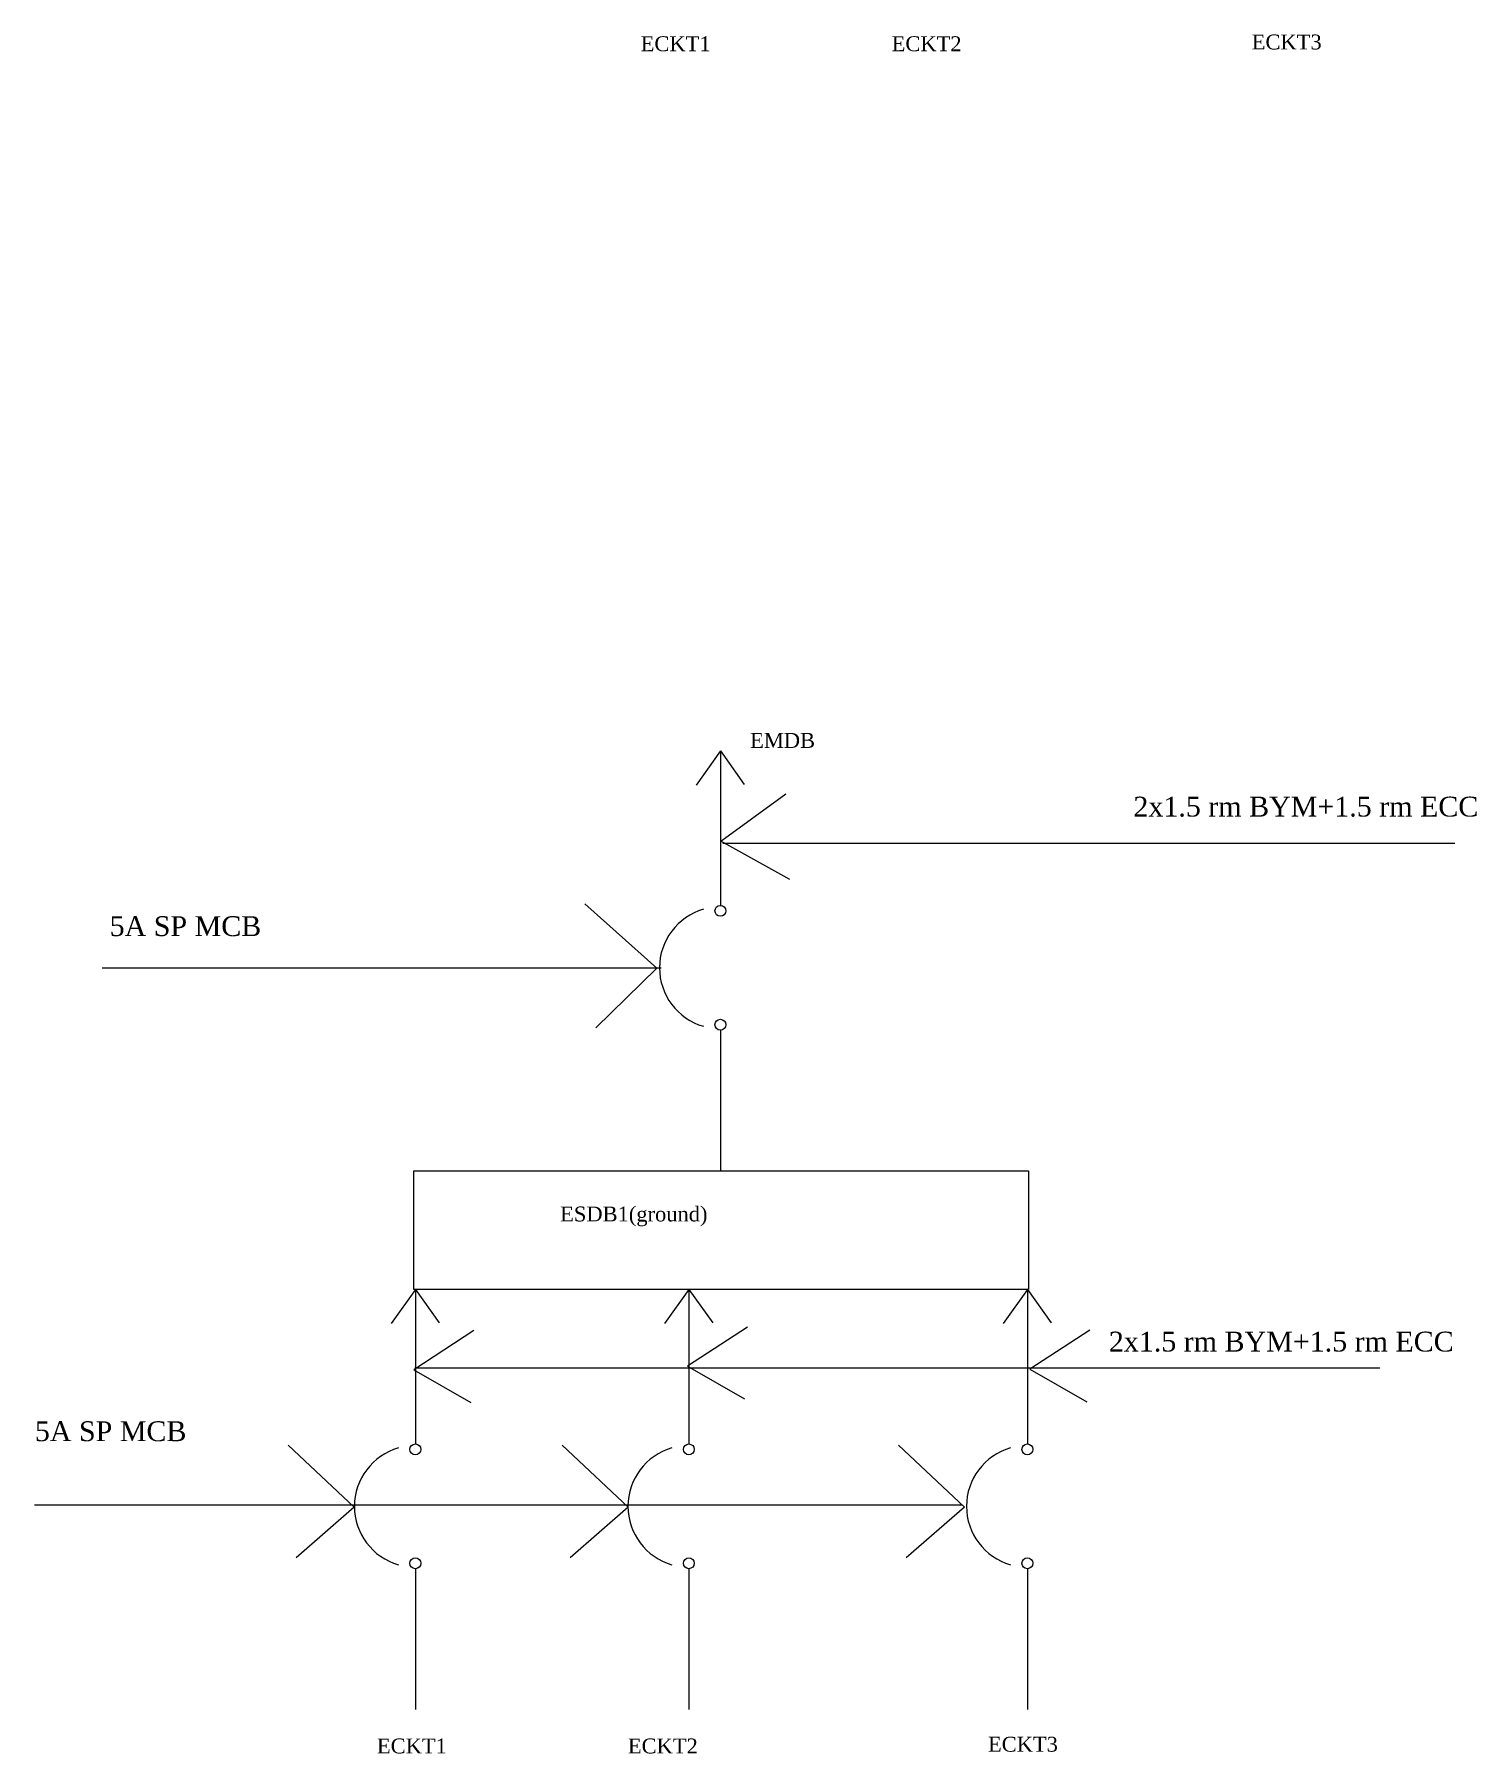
# Model space of a CAD drawing. Header units: inches. Extents: x -7121 to -1666, y 2270 to 5014.
# Drawn here: x -7121 to -5667, y 2270 to 4003 of the extents above; entities that cross this region are included whole.
import ezdxf

# ---------------------------------------------------------------- set-up
doc = ezdxf.new("R2010")
doc.units = ezdxf.units.IN
doc.header["$MEASUREMENT"] = 0
doc.linetypes.add('ACAD_ISO02W100', pattern=[15, 12, -3])
doc.layers.add('Diagram', color=7, linetype='ACAD_ISO02W100')
doc.styles.get("Standard").update_dxf_attribs({"font": 'times.ttf', "height": 6})

msp = doc.modelspace()

# ---------------------------------------------------------------- texts
at = {"layer": 'Diagram', "linetype": 'Continuous', "attachment_point": 1}
for s, insert, char_height, width in [('ECKT3', (-5893.76721, 4002.56346), 15, 74.5), ('ECKT1', (-6509.76748, 4000.81823), 15, 74.5), ('ECKT2', (-6256.76748, 4000.81823), 15, 74.5), ('EMDB', (-6399.45319, 3298.67477), 15, 70.25), ('2x1.5 rm BYM+1.5 rm ECC', (-6013.06812, 3234.48902), 20, 385.8501121), ('5A SP MCB', (-7045.09971, 3114.03097), 20, 240), ('ESDB1(ground)', (-6590.95319, 2821.42477), 15, 277.25), ('2x1.5 rm BYM+1.5 rm ECC', (-6037.82348, 2695.33095), 20, 385.8501121), ('5A SP MCB', (-7120.5, 2605), 20, 240), ('ECKT3', (-6159.6675, 2287.06346), 15, 74.5), ('ECKT1', (-6775.66777, 2285.31823), 15, 74.5), ('ECKT2', (-6522.66777, 2285.31823), 15, 74.5)]:
    msp.add_mtext(s, dxfattribs=dict(at, insert=insert, char_height=char_height, width=width))

# ---------------------------------------------------------------- blocks, each defined once
blk = doc.blocks.new('breaker')
at = {"layer": 'Diagram', "linetype": 'Continuous'}
for p, q in [((0, 0), (-49, -69)), ((0, 0), (0, -311.5)), ((0, 0), (48, -67.5)), ((0, -563), (0, -846.5))]:
    blk.add_line(p, q, dxfattribs=at)
for centre in [(0, -322.5), (0, -552)]:
    blk.add_circle(centre, 11, dxfattribs=at)
blk.add_arc((0, -437.25), 122.75, 106.14744, 253.8355, dxfattribs=at)

# ---------------------------------------------------------------- linework, layer by layer
at = {"layer": 'Diagram', "linetype": 'Continuous'}
for p, q in [((-6429, 3189.5), (-6363.5, 3237.5)), ((-6359.5, 3151), (-6429, 3189.5)), ((-6427, 3187.5), (-5689, 3187.5)), ((-6566, 3126.5), (-6493.5, 3061.5)), ((-6489, 3061.5), (-7052.5, 3061.5)), ((-6493.5, 3061.5), (-6555, 3001.5)), ((-6678, 2696.5), (-6738.5, 2657)), ((-6402.00001, 2700), (-6462.50001, 2660.5)), ((-6057.00001, 2697), (-6117.50001, 2657.5)), ((-6738.5, 2657), (-6681, 2624)), ((-6737.5, 2659), (-5764.5, 2659)), ((-6462.50001, 2660.5), (-6405.00001, 2627.5)), ((-6117.50001, 2657.5), (-6060.00001, 2624.5)), ((-6865, 2581), (-6798.5, 2518.5)), ((-6589, 2581), (-6522.5, 2518.5)), ((-6250, 2581), (-6183.5, 2518.5)), ((-6185.5, 2520.5), (-7121, 2520.5)), ((-6798.5, 2518.5), (-6857, 2467.5)), ((-6522.5, 2518.5), (-6581, 2467.5)), ((-6183.5, 2518.5), (-6242, 2467.5))]:
    msp.add_line(p, q, dxfattribs=at)
msp.add_lwpolyline([(-6738.45319, 2857.42477), (-6118.70319, 2857.42477), (-6118.70319, 2737.92477), (-6738.45319, 2737.92477)], close=True, dxfattribs=at)

# ---------------------------------------------------------------- block references
at = {"layer": 'Diagram', "linetype": 'Continuous', "xscale": 0.5, "yscale": 0.5, "zscale": 0.5}
for p in [(-6429.45319, 3280.67477), (-6736.95319, 2737.92477), (-6461.20319, 2737.92477), (-6119.95319, 2737.92477)]:
    msp.add_blockref('breaker', p, dxfattribs=at)

msp.set_redraw_order([(e.dxf.handle, doc.entitydb.next_handle()) for e in msp.query("TEXT MTEXT ATTDEF DIMENSION ARC_DIMENSION")])  # texts and dimensions are drawn at this point

doc.saveas('drawing.dxf')
